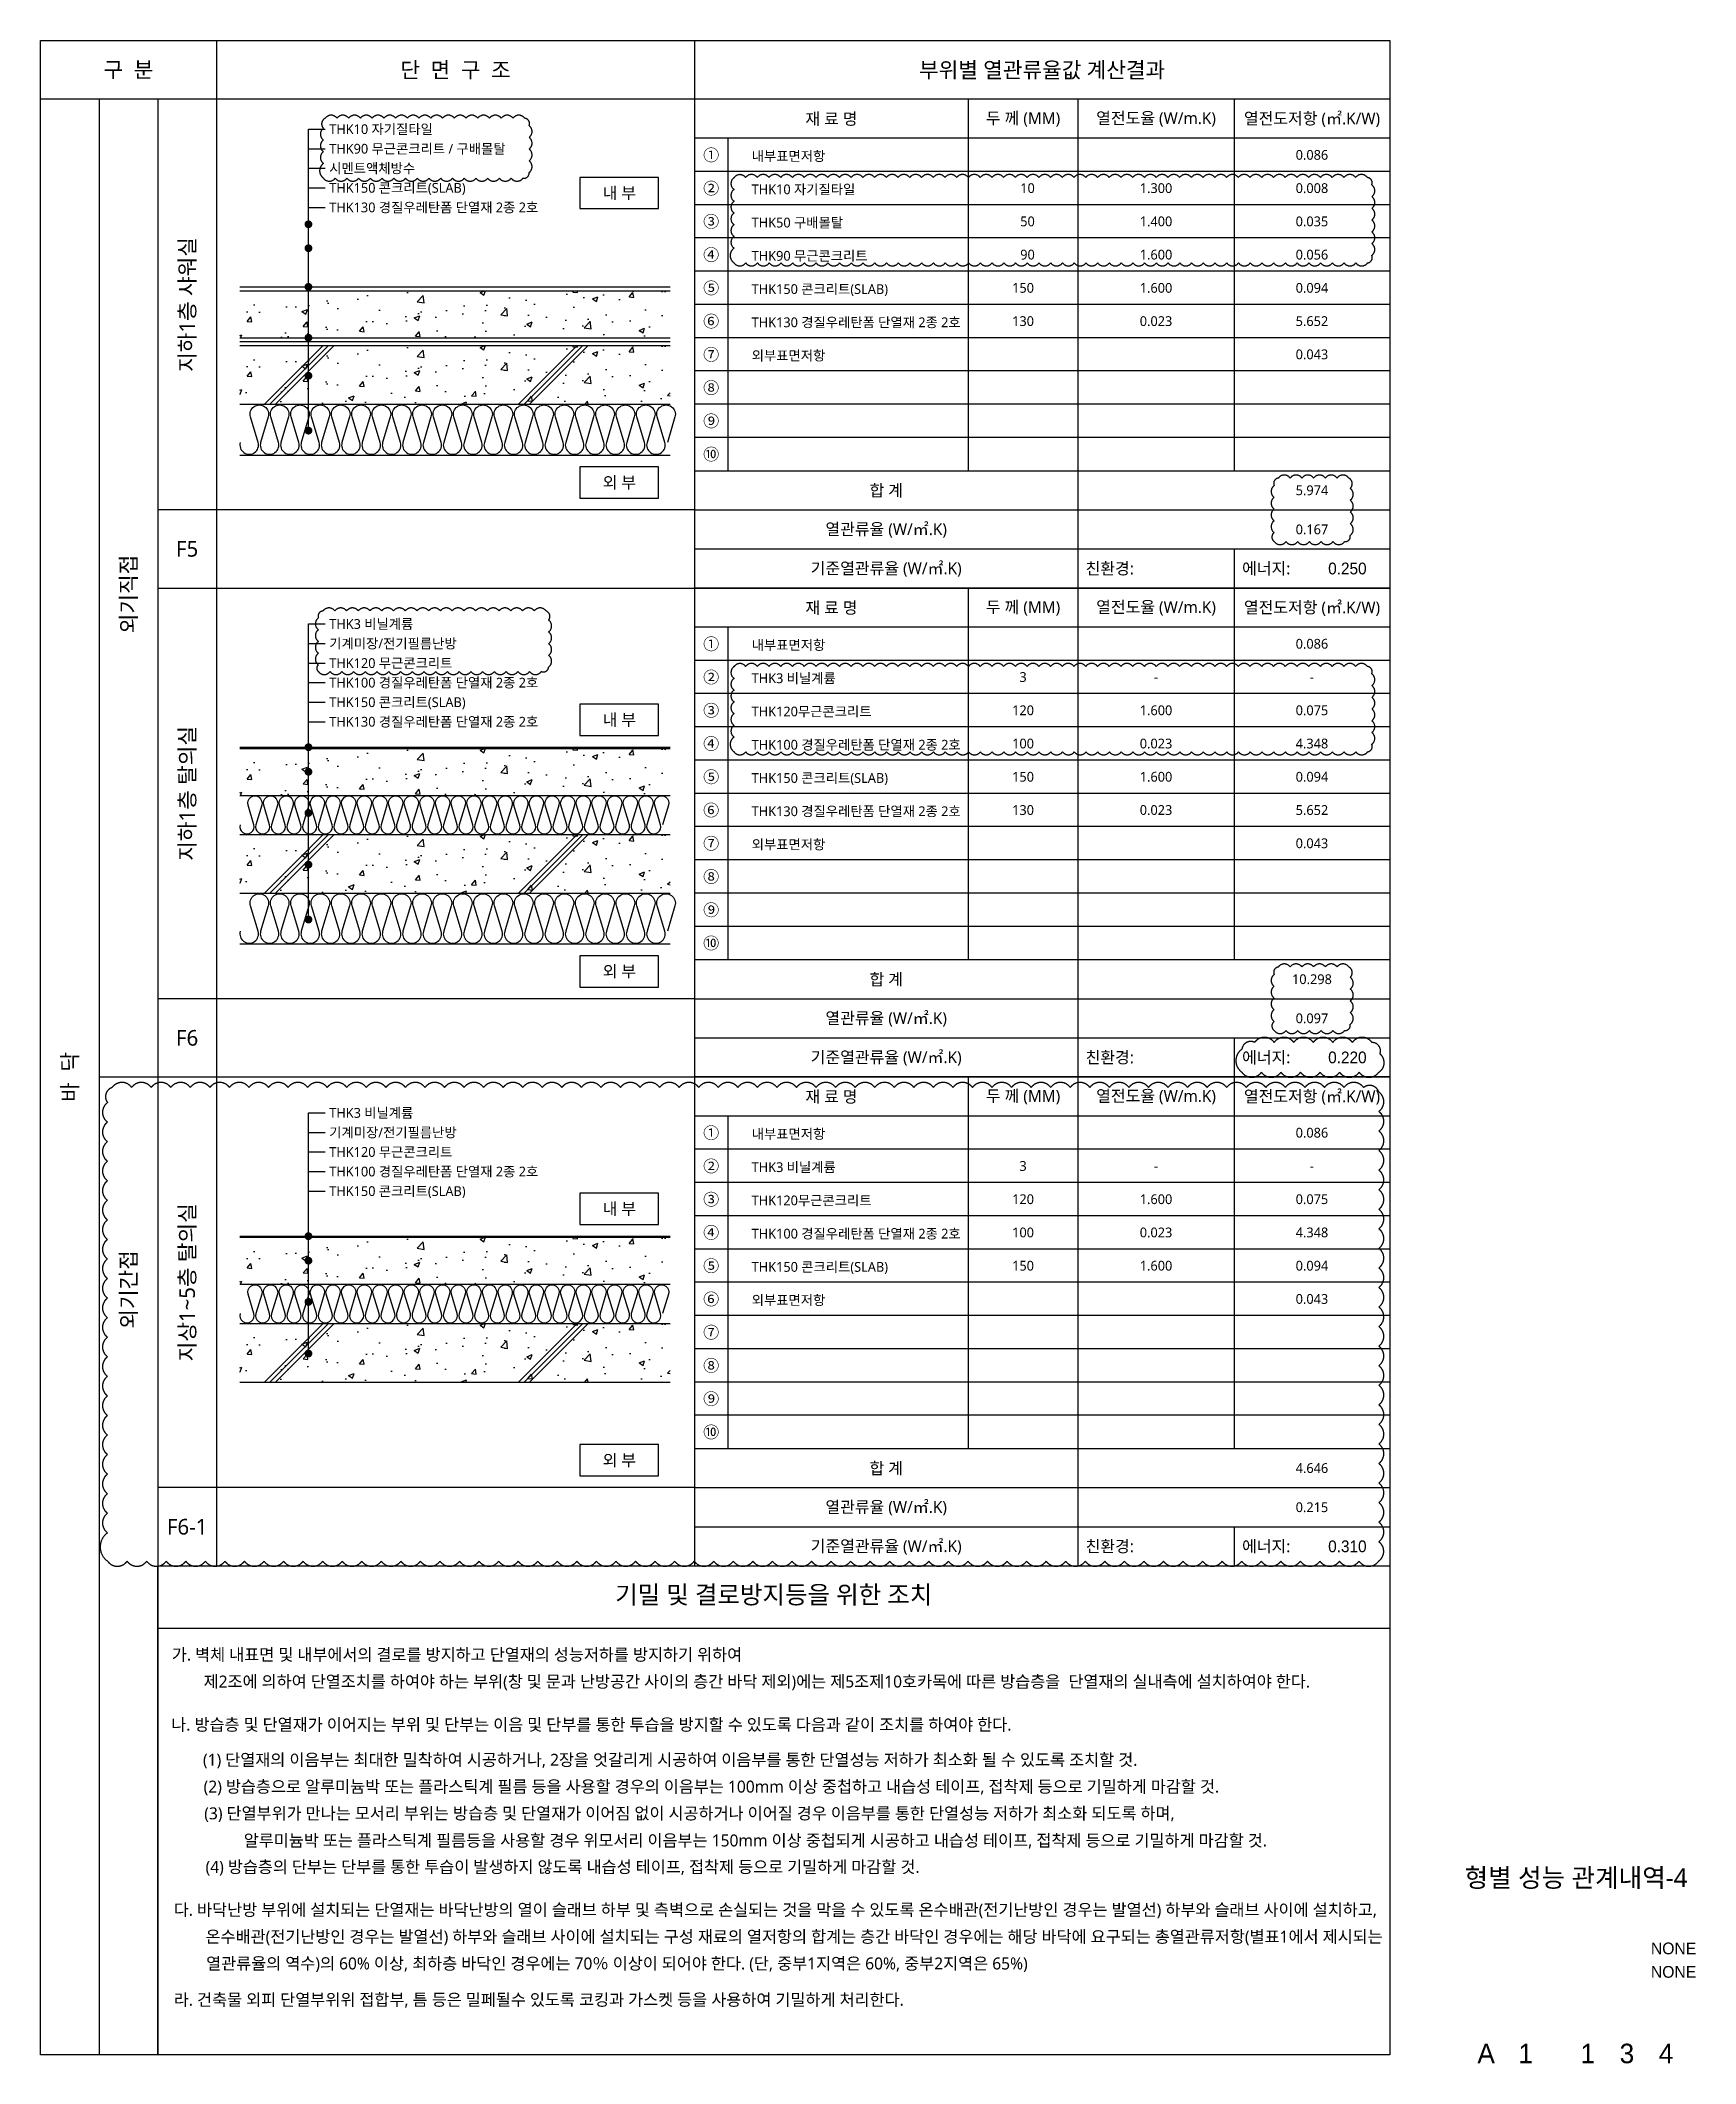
# Model space of a CAD drawing. Header units: millimetres. Extents: x 17329847 to 17386789, y -19727600 to -19720590.
# Drawn here: x 17357927 to 17362159, y -19726992 to -19721819 of the extents above; entities that cross this region are included whole.
import ezdxf
from ezdxf.enums import TextEntityAlignment as Align

# ---------------------------------------------------------------- set-up
doc = ezdxf.new("R2010")
doc.units = ezdxf.units.MM
doc.header["$LTSCALE"] = 100
doc.header["$MEASUREMENT"] = 0
doc.linetypes.add('ACAD_ISO03W100', pattern=[30, 12, -18])
doc.layers.get('0').update_dxf_attribs({"linetype": 'CONTINUOUS'})
doc.layers.add('___2001120_친환경(대일) 수정사항', color=7, linetype='CONTINUOUS', true_color=0xf26722, plot=False)
for name, color, linetype in [('AA-MKXM', 7, 'CONTINUOUS'), ('AA-XXXX-TEXT', 3, 'CONTINUOUS'), ("CON'C", 2, 'CONTINUOUS'), ('FIN', 6, 'CONTINUOUS'), ('HAT', 253, 'CONTINUOUS'), ('INS', 8, 'CONTINUOUS'), ('LEADER', 7, 'CONTINUOUS'), ('TEXT', 3, 'CONTINUOUS'), ('TEXT(실명)', 7, 'CONTINUOUS'), ('TEXT-TITLE', 6, 'CONTINUOUS'), ('TEXT-기입', 6, 'CONTINUOUS'), ('TEXT1-일반글씨', 3, 'CONTINUOUS'), ('TEXT2-제목', 7, 'CONTINUOUS'), ('도면폼', 7, 'CONTINUOUS')]:
    doc.layers.add(name, color=color, linetype=linetype)
doc.layers.add('VE변경사항적용-20220616', color=10, linetype='CONTINUOUS', plot=False)
doc.styles.add('@나눔바른고딕', font='NanumBarunGothic.ttf')
doc.styles.add('CGS', font='cgse', dxfattribs={"bigfont": 'cgs'})
doc.styles.add('굴림', font='')
doc.styles.add('나눔바른고딕', font='NanumBarunGothic.ttf')
doc.styles.get('굴림').set_extended_font_data('Gulim')

msp = doc.modelspace()

# ---------------------------------------------------------------- texts
at = {"layer": 'AA-XXXX-TEXT', "style": '@나눔바른고딕'}
for s, p in [('지하1층 샤워실', (17358302.4, -19722494.3)), ('외기직접', (17358152.4, -19723234.5)), ('지하1층 탈의실', (17358302.4, -19723744.3)), ('바  닥', (17358002.4, -19724469.3)), ('지상1~5층 탈의실', (17358302.4, -19724994.3)), ('외기간접', (17358152.4, -19725012.4))]:
    msp.add_text(s, height=40, rotation=90, dxfattribs=at).set_placement(p, align=Align.MIDDLE_CENTER)
at = {"layer": 'AA-XXXX-TEXT', "style": '나눔바른고딕'}
for s, p in [('F5', (17358302.4, -19723119.3)), ('F6', (17358302.4, -19724369.3)), ('F6-1', (17358302.4, -19725619.3))]:
    msp.add_text(s, height=40, dxfattribs=at).set_placement(p, align=Align.MIDDLE)
at = {"layer": 'TEXT', "style": '나눔바른고딕'}
for s, p in [('THK10 자기질타일', (17358665.8, -19722046.1)), ('THK90 무근콘크리트 / 구배몰탈', (17358665.8, -19722096.1)), ('시멘트액체방수', (17358665.8, -19722146.1)), ('내부표면저항', (17359746, -19722114.9)), ('THK150 콘크리트(SLAB)', (17358665.8, -19722196.1)), ('THK10 자기질타일', (17359746, -19722199.9)), ('THK130 경질우레탄폼 단열재 2종 2호', (17358665.8, -19722246.1)), ('THK50 구배몰탈', (17359746, -19722284.9)), ('THK90 무근콘크리트', (17359746, -19722369.9)), ('THK150 콘크리트(SLAB)', (17359746, -19722454.9)), ('THK130 경질우레탄폼 단열재 2종 2호', (17359746, -19722539.9)), ('외부표면저항', (17359746, -19722624.9)), ('THK3 비닐계륨', (17358665.8, -19723311.1)), ('기계미장/전기필름난방', (17358665.8, -19723361.1)), ('내부표면저항', (17359746, -19723364.9)), ('THK120 무근콘크리트', (17358665.8, -19723411.1)), ('THK3 비닐계륨', (17359746, -19723449.9)), ('THK100 경질우레탄폼 단열재 2종 2호', (17358665.8, -19723461.1)), ('THK150 콘크리트(SLAB)', (17358665.8, -19723511.1)), ('THK120무근콘크리트', (17359746, -19723534.9)), ('THK130 경질우레탄폼 단열재 2종 2호', (17358665.8, -19723561.1)), ('THK100 경질우레탄폼 단열재 2종 2호', (17359746, -19723619.9)), ('THK150 콘크리트(SLAB)', (17359746, -19723704.9)), ('THK130 경질우레탄폼 단열재 2종 2호', (17359746, -19723789.9)), ('외부표면저항', (17359746, -19723874.9)), ('THK3 비닐계륨', (17358665.8, -19724561.1)), ('기계미장/전기필름난방', (17358665.8, -19724611.1)), ('내부표면저항', (17359746, -19724614.9)), ('THK120 무근콘크리트', (17358665.8, -19724661.1)), ('THK100 경질우레탄폼 단열재 2종 2호', (17358665.8, -19724711.1)), ('THK3 비닐계륨', (17359746, -19724699.9)), ('THK150 콘크리트(SLAB)', (17358665.8, -19724761.1)), ('THK120무근콘크리트', (17359746, -19724784.9)), ('THK100 경질우레탄폼 단열재 2종 2호', (17359746, -19724869.9)), ('THK150 콘크리트(SLAB)', (17359746, -19724954.9)), ('외부표면저항', (17359746, -19725039.9))]:
    msp.add_text(s, height=25, dxfattribs=at).set_placement(p, align=Align.MIDDLE_LEFT)
for s, height, p in [('0.086', 25, (17361178.6, -19722111.8)), ('내 부', 30, (17359407.7, -19722209.3)), ('10', 25, (17360451.3, -19722196.8)), ('1.300', 25, (17360779.9, -19722196.8)), ('0.008', 25, (17361178.6, -19722196.8)), ('50', 25, (17360451.3, -19722281.8)), ('1.400', 25, (17360779.9, -19722281.8)), ('0.035', 25, (17361178.6, -19722281.8)), ('90', 25, (17360451.3, -19722366.8)), ('1.600', 25, (17360779.9, -19722366.8)), ('0.056', 25, (17361178.6, -19722366.8)), ('150', 25, (17360439.9, -19722451.8)), ('1.600', 25, (17360779.9, -19722451.8)), ('0.094', 25, (17361178.6, -19722451.8)), ('130', 25, (17360439.9, -19722536.8)), ('0.023', 25, (17360779.9, -19722536.8)), ('5.652', 25, (17361178.6, -19722536.8)), ('외 부', 30, (17359407.7, -19722949.3)), ('0.086', 25, (17361178.6, -19723361.8)), ('3', 25, (17360439.9, -19723446.8)), ('-', 25, (17360779.9, -19723446.8)), ('-', 25, (17361178.6, -19723446.8)), ('내 부', 30, (17359407.7, -19723556.3)), ('120', 25, (17360439.9, -19723531.8)), ('1.600', 25, (17360779.9, -19723531.8)), ('0.075', 25, (17361178.6, -19723531.8)), ('100', 25, (17360439.9, -19723616.8)), ('0.023', 25, (17360779.9, -19723616.8)), ('4.348', 25, (17361178.6, -19723616.8)), ('150', 25, (17360439.9, -19723701.8)), ('1.600', 25, (17360779.9, -19723701.8)), ('0.094', 25, (17361178.6, -19723701.8)), ('130', 25, (17360439.9, -19723786.8)), ('0.023', 25, (17360779.9, -19723786.8)), ('5.652', 25, (17361178.6, -19723786.8)), ('외 부', 30, (17359407.7, -19724199.3)), ('0.086', 25, (17361178.6, -19724611.8)), ('3', 25, (17360439.9, -19724696.8)), ('-', 25, (17360779.9, -19724696.8)), ('-', 25, (17361178.6, -19724696.8)), ('120', 25, (17360439.9, -19724781.8)), ('1.600', 25, (17360779.9, -19724781.8)), ('0.075', 25, (17361178.6, -19724781.8)), ('내 부', 30, (17359407.7, -19724806.3)), ('100', 25, (17360439.9, -19724866.8)), ('0.023', 25, (17360779.9, -19724866.8)), ('4.348', 25, (17361178.6, -19724866.8)), ('150', 25, (17360439.9, -19724951.8)), ('1.600', 25, (17360779.9, -19724951.8)), ('0.094', 25, (17361178.6, -19724951.8)), ('외 부', 30, (17359407.7, -19725449.3))]:
    msp.add_text(s, height=height, dxfattribs=at).set_placement(p, align=Align.MIDDLE_CENTER)
at = {"layer": 'TEXT', "color": 6, "style": '나눔바른고딕'}
for s, p in [('0.043', (17361178.6, -19722621.8)), ('5.974', (17361178.6, -19722969.3)), ('0.167', (17361178.6, -19723069.3)), ('0.043', (17361178.6, -19723871.8)), ('10.298', (17361178.6, -19724219.3)), ('0.097', (17361178.6, -19724319.3)), ('0.043', (17361178.6, -19725036.8)), ('4.646', (17361178.6, -19725469.3)), ('0.215', (17361178.6, -19725569.3))]:
    msp.add_text(s, height=25, dxfattribs=at).set_placement(p, align=Align.MIDDLE_CENTER)
at = {"layer": 'TEXT', "color": 2, "style": '굴림'}
for s, p in [('0.250', (17361318.3, -19723169.3)), ('0.220', (17361318.3, -19724419.3)), ('0.310', (17361318.3, -19725669.3))]:
    msp.add_text(s, height=30, dxfattribs=at).set_placement(p, align=Align.MIDDLE_RIGHT)
at = {"layer": 'TEXT', "ltscale": 1000, "style": '나눔바른고딕'}
msp.add_text('기밀 및 결로방지등을 위한 조치', height=45.9, dxfattribs=at).set_placement((17359802.4, -19725816), align=Align.CENTER)
for s, p in [('가. 벽체 내표면 및 내부에서의 결로를 방지하고 단열재의 성능저하를 방지하기 위하여', (17358263.4, -19725961.5)), ('제2조에 의하여 단열조치를 하여야 하는 부위(창 및 문과 난방공간 사이의 층간 바닥 제외)에는 제5조제10호카목에 따른 방습층을  단열재의 실내측에 설치하여야 한다.', (17358344.6, -19726030.3)), ('나. 방습층 및 단열재가 이어지는 부위 및 단부는 이음 및 단부를 통한 투습을 방지할 수 있도록 다음과 같이 조치를 하여야 한다.', (17358261.8, -19726140.5)), ('(1) 단열재의 이음부는 최대한 밀착하여 시공하거나, 2장을 엇갈리게 시공하여 이음부를 통한 단열성능 저하가 최소화 될 수 있도록 조치할 것.', (17358342.9, -19726230.4)), ('(2) 방습층으로 알루미늄박 또는 플라스틱계 필름 등을 사용할 경우의 이음부는 100mm 이상 중첩하고 내습성 테이프, 접착제 등으로 기밀하게 마감할 것.', (17358344.6, -19726298.9)), ('(3) 단열부위가 만나는 모서리 부위는 방습층 및 단열재가 이어짐 없이 시공하거나 이어질 경우 이음부를 통한 단열성능 저하가 최소화 되도록 하며,', (17358346.2, -19726367.3)), ('알루미늄박 또는 플라스틱계 필름등을 사용할 경우 위모서리 이음부는 150mm 이상 중첩되게 시공하고 내습성 테이프, 접착제 등으로 기밀하게 마감할 것.', (17358447.2, -19726436.6)), ('(4) 방습층의 단부는 단부를 통한 투습이 발생하지 않도록 내습성 테이프, 접착제 등으로 기밀하게 마감할 것.', (17358349.5, -19726504.2)), ('다. 바닥난방 부위에 설치되는 단열재는 바닥난방의 열이 슬래브 하부 및 측벽으로 손실되는 것을 막을 수 있도록 온수배관(전기난방인 경우는 발열선) 하부와 슬래브 사이에 설치하고,', (17358268.3, -19726613.8)), ('온수배관(전기난방인 경우는 발열선) 하부와 슬래브 사이에 설치되는 구성 재료의 열저항의 합계는 층간 바닥인 경우에는 해당 바닥에 요구되는 총열관류저항(별표1에서 제시되는', (17358349.5, -19726682.6)), ('열관류율의 역수)의 60%%% 이상, 최하층 바닥인 경우에는 70％ 이상이 되어야 한다. (단, 중부1지역은 60%%%, 중부2지역은 65%%%)', (17358351.1, -19726751.1)), ('라. 건축물 외피 단열부위위 접합부, 틈 등은 밀페될수 있도록 코킹과 가스켓 등을 사용하여 기밀하게 처리한다.', (17358268.3, -19726843.7))]:
    msp.add_text(s, height=30.6, dxfattribs=at).set_placement(p)
at = {"layer": 'TEXT-TITLE', "style": '나눔바른고딕'}
msp.add_text('형별 성능 관계내역-4', height=48, dxfattribs=at).set_placement((17361854, -19726540.5), align=Align.CENTER)
at = {"layer": 'TEXT-기입', "style": 'CGS'}
for p in [(17362045.3, -19726721.3), (17362045.3, -19726781.3)]:
    msp.add_text('NONE', height=30, dxfattribs=at).set_placement(p, align=Align.BOTTOM_LEFT)
for s, p in [('A', (17361624, -19726965.9)), ('1', (17361725.3, -19726965.9)), ('1', (17361884, -19726965.9)), ('3', (17361984, -19726965.9)), ('4', (17362084, -19726965.9))]:
    msp.add_text(s, height=50, dxfattribs=at).set_placement(p, align=Align.MIDDLE_CENTER)
at = {"layer": 'TEXT2-제목', "style": '나눔바른고딕'}
for s, p in [('구  분', (17358152.4, -19721894.3)), ('단  면  구  조', (17358988.6, -19721894.3)), ('부위별 열관류율값 계산결과', (17360488.6, -19721894.3))]:
    msp.add_text(s, height=40, dxfattribs=at).set_placement(p, align=Align.MIDDLE)

# ---------------------------------------------------------------- blocks, each defined once
blk = doc.blocks.new('BOX1')
at = {"layer": '도면폼', "ltscale": 1000}
blk.add_line((1777.5, 1250), (0, 1250), dxfattribs=at)
at = {"layer": '도면폼', "color": 4, "ltscale": 1000}
for p, q in [((700, 1250), (700, 300)), ((980, 1250), (980, 0)), ((1380, 1250), (1380, 300)), ((1777.5, 1150), (0, 1150)), ((85, 1150), (85, 300)), ((0, 300), (1777.5, 300)), ((0, 200), (1777.5, 200)), ((0, 100), (1777.5, 100)), ((1380, 100), (1380, 0))]:
    blk.add_line(p, q, dxfattribs=at)
at = {"layer": '도면폼', "color": 8}
for p, q in [((1777.5, 1065), (0, 1065)), ((1777.5, 980), (0, 980)), ((1777.5, 895), (0, 895)), ((1777.5, 810), (0, 810)), ((1777.5, 725), (0, 725)), ((1777.5, 640), (0, 640)), ((1777.5, 555), (0, 555)), ((1777.5, 470), (0, 470)), ((1777.5, 385), (0, 385))]:
    blk.add_line(p, q, dxfattribs=at)
at = {"layer": 'TEXT1-일반글씨', "style": '나눔바른고딕'}
for s, p in [('재 료 명', (350, 1200)), ('두 께 (MM)', (840, 1200)), ('열전도율 (W/m.K)', (1180, 1200)), ('열전도저항 (㎡.K/W)', (1578.8, 1200)), ('①', (42.5, 1107.5)), ('②', (42.5, 1022.5)), ('③', (42.5, 937.5)), ('④', (42.5, 852.5)), ('⑤', (42.5, 767.5)), ('⑥', (42.5, 682.5)), ('⑦', (42.5, 597.5)), ('⑧', (42.5, 512.5)), ('⑨', (42.5, 427.5)), ('⑩', (42.5, 342.5)), ('합 계', (490, 250)), ('열관류율 (W/㎡.K)', (490, 150)), ('기준열관류율 (W/㎡.K)', (490, 50))]:
    blk.add_text(s, height=30, dxfattribs=at).set_placement(p, align=Align.MIDDLE)
for s, p in [('친환경:', (1000, 50)), ('에너지:', (1400, 50))]:
    blk.add_text(s, height=30, dxfattribs=at).set_placement(p, align=Align.MIDDLE_LEFT)

# ---------------------------------------------------------------- hatches: boundary and pattern name
at = {"layer": 'HAT', "linetype": 'Continuous'}
h = msp.add_hatch(dxfattribs=at)
h.set_pattern_fill('AR-CONC', color=256, scale=20, style=0)
h.set_pattern_definition([(50, (17399514.85, -19779857.79), (143.45204, -12.55043), [15, -165]), (355, (17399514.85, -19779857.8), (-27.75027, 150.43843), [12, -132]), (100.4514, (17399526.81, -19779858.84), (115.70188, 137.8879), [12.74804, -140.22842]), (46.1842, (17399514.85, -19779817.8), (213.4482, -33.1038), [22.5, -247.5]), (96.6356, (17399532.64, -19779820.55), (186.93254, 194.8236), [19.12206, -210.3426]), (351.1842, (17399514.85, -19779817.8), (186.9324, 194.8237), [18, -198]), (21, (17399534.85, -19779827.79), (119.38141, -80.52378), [15, -165]), (326, (17399534.85, -19779827.8), (48.66307, 145.03), [12, -132]), (71.4514, (17399544.8, -19779834.5), (168.04453, 64.5061), [12.74804, -140.22842]), (37.5, (17399514.853, -19779857.793), (2.43197, 66.57877), [0, -130.4, 0, -134, 0, -132.5]), (7.5, (17399514.85, -19779857.79), (52.61391, 78.88234), [0, -76.4, 0, -127.4, 0, -50.5]), (327.5, (17399470.253, -19779857.793), (106.764487, -4.510974), [0, -50, 0, -156, 0, -207]), (317.5, (17399450.25, -19779857.79), (116.63723, 20.021), [0, -65, 0, -103.6, 0, -147])])
h.paths.add_polyline_path([(17358437.4, -19722579.3), (17359537.4, -19722579.3), (17359537.4, -19722459.3), (17358437.4, -19722459.3)])
h = msp.add_hatch(dxfattribs=at)
h.set_pattern_fill('AR-CONC', color=256, scale=20, style=0)
h.set_pattern_definition([(50, (17399514.85, -19779997.79), (143.45204, -12.55043), [15, -165]), (355, (17399514.85, -19779997.8), (-27.75027, 150.43843), [12, -132]), (100.4514, (17399526.81, -19779998.84), (115.70188, 137.8879), [12.74804, -140.22842]), (46.1842, (17399514.85, -19779957.8), (213.4482, -33.1038), [22.5, -247.5]), (96.6356, (17399532.64, -19779960.55), (186.93254, 194.8236), [19.12206, -210.3426]), (351.1842, (17399514.85, -19779957.8), (186.9324, 194.8237), [18, -198]), (21, (17399534.85, -19779967.79), (119.38141, -80.52378), [15, -165]), (326, (17399534.85, -19779967.8), (48.66307, 145.03), [12, -132]), (71.4514, (17399544.8, -19779974.5), (168.04453, 64.5061), [12.74804, -140.22842]), (37.5, (17399514.853, -19779997.793), (2.43197, 66.57877), [0, -130.4, 0, -134, 0, -132.5]), (7.5, (17399514.85, -19779997.79), (52.61391, 78.88234), [0, -76.4, 0, -127.4, 0, -50.5]), (327.5, (17399470.253, -19779997.793), (106.764487, -4.510974), [0, -50, 0, -156, 0, -207]), (317.5, (17399450.25, -19779997.79), (116.63723, 20.021), [0, -65, 0, -103.6, 0, -147])])
h.paths.add_polyline_path([(17359537.4, -19722599.3), (17359537.4, -19722749.3), (17358437.4, -19722749.3), (17358437.4, -19722599.3)])
h = msp.add_hatch(dxfattribs=at)
h.set_pattern_fill('AR-CONC', color=256, scale=20, style=0)
h.set_pattern_definition([(50, (17399514.85, -19781027.79), (143.45204, -12.55043), [15, -165]), (355, (17399514.85, -19781027.8), (-27.75027, 150.43843), [12, -132]), (100.4514, (17399526.81, -19781028.84), (115.70188, 137.8879), [12.74804, -140.22842]), (46.1842, (17399514.85, -19780987.8), (213.4482, -33.1038), [22.5, -247.5]), (96.6356, (17399532.64, -19780990.55), (186.93254, 194.8236), [19.12206, -210.3426]), (351.1842, (17399514.85, -19780987.8), (186.9324, 194.8237), [18, -198]), (21, (17399534.85, -19780997.79), (119.38141, -80.52378), [15, -165]), (326, (17399534.85, -19780997.8), (48.66307, 145.03), [12, -132]), (71.4514, (17399544.8, -19781004.5), (168.04453, 64.5061), [12.74804, -140.22842]), (37.5, (17399514.853, -19781027.793), (2.43197, 66.57877), [0, -130.4, 0, -134, 0, -132.5]), (7.5, (17399514.85, -19781027.79), (52.61391, 78.88234), [0, -76.4, 0, -127.4, 0, -50.5]), (327.5, (17399470.253, -19781027.793), (106.764487, -4.510974), [0, -50, 0, -156, 0, -207]), (317.5, (17399450.25, -19781027.79), (116.63723, 20.021), [0, -65, 0, -103.6, 0, -147])])
h.paths.add_polyline_path([(17358437.4, -19723749.3), (17359537.4, -19723749.3), (17359537.4, -19723629.3), (17358437.4, -19723629.3)])
h = msp.add_hatch(dxfattribs=at)
h.set_pattern_fill('AR-CONC', color=256, scale=20, style=0)
h.set_pattern_definition([(50, (17399514.85, -19781247.79), (143.45204, -12.55043), [15, -165]), (355, (17399514.85, -19781247.8), (-27.75027, 150.43843), [12, -132]), (100.4514, (17399526.81, -19781248.84), (115.70188, 137.8879), [12.74804, -140.22842]), (46.1842, (17399514.85, -19781207.8), (213.4482, -33.1038), [22.5, -247.5]), (96.6356, (17399532.64, -19781210.55), (186.93254, 194.8236), [19.12206, -210.3426]), (351.1842, (17399514.85, -19781207.8), (186.9324, 194.8237), [18, -198]), (21, (17399534.85, -19781217.79), (119.38141, -80.52378), [15, -165]), (326, (17399534.85, -19781217.8), (48.66307, 145.03), [12, -132]), (71.4514, (17399544.8, -19781224.5), (168.04453, 64.5061), [12.74804, -140.22842]), (37.5, (17399514.853, -19781247.793), (2.43197, 66.57877), [0, -130.4, 0, -134, 0, -132.5]), (7.5, (17399514.85, -19781247.79), (52.61391, 78.88234), [0, -76.4, 0, -127.4, 0, -50.5]), (327.5, (17399470.253, -19781247.793), (106.764487, -4.510974), [0, -50, 0, -156, 0, -207]), (317.5, (17399450.25, -19781247.79), (116.63723, 20.021), [0, -65, 0, -103.6, 0, -147])])
h.paths.add_polyline_path([(17359537.4, -19723849.3), (17359537.4, -19723999.3), (17358437.4, -19723999.3), (17358437.4, -19723849.3)])
h = msp.add_hatch(dxfattribs=at)
h.set_pattern_fill('AR-CONC', color=256, scale=20, style=0)
h.set_pattern_definition([(50, (17399514.85, -19782277.79), (143.45204, -12.55043), [15, -165]), (355, (17399514.85, -19782277.8), (-27.75027, 150.43843), [12, -132]), (100.4514, (17399526.81, -19782278.84), (115.70188, 137.8879), [12.74804, -140.22842]), (46.1842, (17399514.85, -19782237.8), (213.4482, -33.1038), [22.5, -247.5]), (96.6356, (17399532.64, -19782240.55), (186.93254, 194.8236), [19.12206, -210.3426]), (351.1842, (17399514.85, -19782237.8), (186.9324, 194.8237), [18, -198]), (21, (17399534.85, -19782247.79), (119.38141, -80.52378), [15, -165]), (326, (17399534.85, -19782247.8), (48.66307, 145.03), [12, -132]), (71.4514, (17399544.8, -19782254.5), (168.04453, 64.5061), [12.74804, -140.22842]), (37.5, (17399514.853, -19782277.793), (2.43197, 66.57877), [0, -130.4, 0, -134, 0, -132.5]), (7.5, (17399514.85, -19782277.79), (52.61391, 78.88234), [0, -76.4, 0, -127.4, 0, -50.5]), (327.5, (17399470.253, -19782277.793), (106.764487, -4.510974), [0, -50, 0, -156, 0, -207]), (317.5, (17399450.25, -19782277.79), (116.63723, 20.021), [0, -65, 0, -103.6, 0, -147])])
h.paths.add_polyline_path([(17358437.4, -19724999.3), (17359537.4, -19724999.3), (17359537.4, -19724879.3), (17358437.4, -19724879.3)])
h = msp.add_hatch(dxfattribs=at)
h.set_pattern_fill('AR-CONC', color=256, scale=20, style=0)
h.set_pattern_definition([(50, (17399514.85, -19782497.79), (143.45204, -12.55043), [15, -165]), (355, (17399514.85, -19782497.8), (-27.75027, 150.43843), [12, -132]), (100.4514, (17399526.81, -19782498.84), (115.70188, 137.8879), [12.74804, -140.22842]), (46.1842, (17399514.85, -19782457.8), (213.4482, -33.1038), [22.5, -247.5]), (96.6356, (17399532.64, -19782460.55), (186.93254, 194.8236), [19.12206, -210.3426]), (351.1842, (17399514.85, -19782457.8), (186.9324, 194.8237), [18, -198]), (21, (17399534.85, -19782467.79), (119.38141, -80.52378), [15, -165]), (326, (17399534.85, -19782467.8), (48.66307, 145.03), [12, -132]), (71.4514, (17399544.8, -19782474.5), (168.04453, 64.5061), [12.74804, -140.22842]), (37.5, (17399514.853, -19782497.793), (2.43197, 66.57877), [0, -130.4, 0, -134, 0, -132.5]), (7.5, (17399514.85, -19782497.79), (52.61391, 78.88234), [0, -76.4, 0, -127.4, 0, -50.5]), (327.5, (17399470.253, -19782497.793), (106.764487, -4.510974), [0, -50, 0, -156, 0, -207]), (317.5, (17399450.25, -19782497.79), (116.63723, 20.021), [0, -65, 0, -103.6, 0, -147])])
h.paths.add_polyline_path([(17359537.4, -19725099.3), (17359537.4, -19725249.3), (17358437.4, -19725249.3), (17358437.4, -19725099.3)])

# ---------------------------------------------------------------- linework, layer by layer
at = {"color": 7}
msp.add_lwpolyline([(17358227.4, -19725719.3), (17361377.4, -19725719.3), (17361377.4, -19726969.3), (17358227.4, -19726969.3)], close=True, dxfattribs=at)
msp.add_lwpolyline([(17361377.4, -19725879.3), (17358227.4, -19725879.3)], dxfattribs=at)
at = {"layer": '___2001120_친환경(대일) 수정사항', "ltscale": 1000}
msp.add_lwpolyline([(17358227.4, -19725719.3), (17361377.4, -19725719.3), (17361377.4, -19726969.3), (17358227.4, -19726969.3)], close=True, dxfattribs=at)
at = {"layer": 'AA-MKXM', "color": 7}
for points in [[(17359306.5, -19722249.3), (17359507.4, -19722249.3), (17359507.4, -19722169.3), (17359306.5, -19722169.3)], [(17359306.5, -19722989.3), (17359507.4, -19722989.3), (17359507.4, -19722909.3), (17359306.5, -19722909.3)], [(17359306.5, -19723596.3), (17359507.4, -19723596.3), (17359507.4, -19723516.3), (17359306.5, -19723516.3)], [(17359306.5, -19724239.3), (17359507.4, -19724239.3), (17359507.4, -19724159.3), (17359306.5, -19724159.3)], [(17359306.5, -19724846.3), (17359507.4, -19724846.3), (17359507.4, -19724766.3), (17359306.5, -19724766.3)], [(17359306.5, -19725489.3), (17359507.4, -19725489.3), (17359507.4, -19725409.3), (17359306.5, -19725409.3)]]:
    msp.add_lwpolyline(points, close=True, dxfattribs=at)
at = {"layer": "CON'C"}
for points in [[(17358437.4, -19722599.3), (17359537.4, -19722599.3)], [(17358437.4, -19722749.3), (17359537.4, -19722749.3)], [(17358437.4, -19723849.3), (17359537.4, -19723849.3)], [(17358437.4, -19723999.3), (17359537.4, -19723999.3)], [(17358437.4, -19725099.3), (17359537.4, -19725099.3)], [(17358437.4, -19725249.3), (17359537.4, -19725249.3)]]:
    msp.add_lwpolyline(points, dxfattribs=at)
at = {"layer": 'FIN'}
for points in [[(17358437.4, -19722449.3), (17359537.4, -19722449.3)], [(17358437.4, -19722459.3), (17359537.4, -19722459.3)], [(17358437.4, -19722579.3), (17359537.4, -19722579.3)], [(17358437.4, -19722589.3), (17359537.4, -19722589.3)], [(17358437.4, -19723626.3), (17359537.4, -19723626.3)], [(17358437.4, -19723629.3), (17359537.4, -19723629.3)], [(17358437.4, -19723749.3), (17359537.4, -19723749.3)], [(17358437.4, -19724876.3), (17359537.4, -19724876.3)], [(17358437.4, -19724879.3), (17359537.4, -19724879.3)], [(17358437.4, -19724999.3), (17359537.4, -19724999.3)]]:
    msp.add_lwpolyline(points, dxfattribs=at)
at = {"layer": 'HAT', "linetype": 'Continuous'}
for p, q in [((17358500, -19722749.3), (17358650, -19722599.3)), ((17358514.2, -19722749.3), (17358664.2, -19722599.3)), ((17358528.3, -19722749.3), (17358678.3, -19722599.3)), ((17359149.9, -19722749.3), (17359299.9, -19722599.3)), ((17359164.1, -19722749.3), (17359314.1, -19722599.3)), ((17359178.2, -19722749.3), (17359328.2, -19722599.3)), ((17358500, -19723999.3), (17358650, -19723849.3)), ((17358514.2, -19723999.3), (17358664.2, -19723849.3)), ((17358528.3, -19723999.3), (17358678.3, -19723849.3)), ((17359149.9, -19723999.3), (17359299.9, -19723849.3)), ((17359164.1, -19723999.3), (17359314.1, -19723849.3)), ((17359178.2, -19723999.3), (17359328.2, -19723849.3)), ((17358500, -19725249.3), (17358650, -19725099.3)), ((17358514.2, -19725249.3), (17358664.2, -19725099.3)), ((17358528.3, -19725249.3), (17358678.3, -19725099.3)), ((17359149.9, -19725249.3), (17359299.9, -19725099.3)), ((17359164.1, -19725249.3), (17359314.1, -19725099.3)), ((17359178.2, -19725249.3), (17359328.2, -19725099.3))]:
    msp.add_line(p, q, dxfattribs=at)
at = {"layer": 'INS'}
for points in [[(17358438.4, -19722846.8, 1.344031), (17358483.9, -19722846.8), (17358464.4, -19722781.8, -1.344031), (17358509.9, -19722781.8), (17358490.4, -19722846.8)], [(17358490.4, -19722846.8, 1.344031), (17358535.9, -19722846.8), (17358516.4, -19722781.8, -1.344031), (17358561.9, -19722781.8), (17358542.4, -19722846.8)], [(17358542.4, -19722846.8, 1.344031), (17358587.9, -19722846.8), (17358568.4, -19722781.8, -1.344031), (17358613.9, -19722781.8), (17358594.4, -19722846.8)], [(17358594.4, -19722846.8, 1.344031), (17358639.9, -19722846.8), (17358620.4, -19722781.8, -1.344031), (17358665.9, -19722781.8), (17358646.4, -19722846.8)], [(17358646.4, -19722846.8, 1.344031), (17358691.9, -19722846.8), (17358672.4, -19722781.8, -1.344031), (17358717.9, -19722781.8), (17358698.4, -19722846.8)], [(17358698.4, -19722846.8, 1.344031), (17358743.9, -19722846.8), (17358724.4, -19722781.8, -1.344031), (17358769.9, -19722781.8), (17358750.4, -19722846.8)], [(17358750.4, -19722846.8, 1.344031), (17358795.9, -19722846.8), (17358776.4, -19722781.8, -1.344031), (17358821.9, -19722781.8), (17358802.4, -19722846.8)], [(17358802.4, -19722846.8, 1.344031), (17358847.9, -19722846.8), (17358828.4, -19722781.8, -1.344031), (17358873.9, -19722781.8), (17358854.4, -19722846.8)], [(17358854.4, -19722846.8, 1.344031), (17358899.9, -19722846.8), (17358880.4, -19722781.8, -1.344031), (17358925.9, -19722781.8), (17358906.4, -19722846.8)], [(17358906.4, -19722846.8, 1.344031), (17358951.9, -19722846.8), (17358932.4, -19722781.8, -1.344031), (17358977.9, -19722781.8), (17358958.4, -19722846.8)], [(17358958.4, -19722846.8, 1.344031), (17359003.9, -19722846.8), (17358984.4, -19722781.8, -1.344031), (17359029.9, -19722781.8), (17359010.4, -19722846.8)], [(17359010.4, -19722846.8, 1.344031), (17359055.9, -19722846.8), (17359036.4, -19722781.8, -1.344031), (17359081.9, -19722781.8), (17359062.4, -19722846.8)], [(17359062.4, -19722846.8, 1.344031), (17359107.9, -19722846.8), (17359088.4, -19722781.8, -1.344031), (17359133.9, -19722781.8), (17359114.4, -19722846.8)], [(17359114.4, -19722846.8, 1.344031), (17359159.9, -19722846.8), (17359140.4, -19722781.8, -1.344031), (17359185.9, -19722781.8), (17359166.4, -19722846.8)], [(17359166.4, -19722846.8, 1.344031), (17359211.9, -19722846.8), (17359192.4, -19722781.8, -1.344031), (17359237.9, -19722781.8), (17359218.4, -19722846.8)], [(17359218.4, -19722846.8, 1.344031), (17359263.9, -19722846.8), (17359244.4, -19722781.8, -1.344031), (17359289.9, -19722781.8), (17359270.4, -19722846.8)], [(17359270.4, -19722846.8, 1.344031), (17359315.9, -19722846.8), (17359296.4, -19722781.8, -1.344031), (17359341.9, -19722781.8), (17359322.4, -19722846.8)], [(17359322.4, -19722846.8, 1.344031), (17359367.9, -19722846.8), (17359348.4, -19722781.8, -1.344031), (17359393.9, -19722781.8), (17359374.4, -19722846.8)], [(17359374.4, -19722846.8, 1.344031), (17359419.9, -19722846.8), (17359400.4, -19722781.8, -1.344031), (17359445.9, -19722781.8), (17359426.4, -19722846.8)], [(17359426.4, -19722846.8, 1.344031), (17359471.9, -19722846.8), (17359452.4, -19722781.8, -1.344031), (17359497.9, -19722781.8), (17359478.4, -19722846.8)], [(17359478.4, -19722846.8, 1.344031), (17359523.9, -19722846.8), (17359504.4, -19722781.8, -1.344031), (17359549.9, -19722781.8), (17359530.4, -19722846.8)], [(17358438.2, -19723824.3, 1.344031), (17358473.2, -19723824.3), (17358458.2, -19723774.3, -1.344031), (17358493.2, -19723774.3), (17358478.2, -19723824.3)], [(17358478.2, -19723824.3, 1.344031), (17358513.2, -19723824.3), (17358498.2, -19723774.3, -1.344031), (17358533.2, -19723774.3), (17358518.2, -19723824.3)], [(17358518.2, -19723824.3, 1.344031), (17358553.2, -19723824.3), (17358538.2, -19723774.3, -1.344031), (17358573.2, -19723774.3), (17358558.2, -19723824.3)], [(17358558.2, -19723824.3, 1.344031), (17358593.2, -19723824.3), (17358578.2, -19723774.3, -1.344031), (17358613.2, -19723774.3), (17358598.2, -19723824.3)], [(17358598.2, -19723824.3, 1.344031), (17358633.2, -19723824.3), (17358618.2, -19723774.3, -1.344031), (17358653.2, -19723774.3), (17358638.2, -19723824.3)], [(17358638.2, -19723824.3, 1.344031), (17358673.2, -19723824.3), (17358658.2, -19723774.3, -1.344031), (17358693.2, -19723774.3), (17358678.2, -19723824.3)], [(17358678.2, -19723824.3, 1.344031), (17358713.2, -19723824.3), (17358698.2, -19723774.3, -1.344031), (17358733.2, -19723774.3), (17358718.2, -19723824.3)], [(17358718.2, -19723824.3, 1.344031), (17358753.2, -19723824.3), (17358738.2, -19723774.3, -1.344031), (17358773.2, -19723774.3), (17358758.2, -19723824.3)], [(17358758.2, -19723824.3, 1.344031), (17358793.2, -19723824.3), (17358778.2, -19723774.3, -1.344031), (17358813.2, -19723774.3), (17358798.2, -19723824.3)], [(17358798.2, -19723824.3, 1.344031), (17358833.2, -19723824.3), (17358818.2, -19723774.3, -1.344031), (17358853.2, -19723774.3), (17358838.2, -19723824.3)], [(17358838.2, -19723824.3, 1.344031), (17358873.2, -19723824.3), (17358858.2, -19723774.3, -1.344031), (17358893.2, -19723774.3), (17358878.2, -19723824.3)], [(17358878.2, -19723824.3, 1.344031), (17358913.2, -19723824.3), (17358898.2, -19723774.3, -1.344031), (17358933.2, -19723774.3), (17358918.2, -19723824.3)], [(17358918.2, -19723824.3, 1.344031), (17358953.2, -19723824.3), (17358938.2, -19723774.3, -1.344031), (17358973.2, -19723774.3), (17358958.2, -19723824.3)], [(17358958.2, -19723824.3, 1.344031), (17358993.2, -19723824.3), (17358978.2, -19723774.3, -1.344031), (17359013.2, -19723774.3), (17358998.2, -19723824.3)], [(17358998.2, -19723824.3, 1.344031), (17359033.2, -19723824.3), (17359018.2, -19723774.3, -1.344031), (17359053.2, -19723774.3), (17359038.2, -19723824.3)], [(17359038.2, -19723824.3, 1.344031), (17359073.2, -19723824.3), (17359058.2, -19723774.3, -1.344031), (17359093.2, -19723774.3), (17359078.2, -19723824.3)], [(17359078.2, -19723824.3, 1.344031), (17359113.2, -19723824.3), (17359098.2, -19723774.3, -1.344031), (17359133.2, -19723774.3), (17359118.2, -19723824.3)], [(17359118.2, -19723824.3, 1.344031), (17359153.2, -19723824.3), (17359138.2, -19723774.3, -1.344031), (17359173.2, -19723774.3), (17359158.2, -19723824.3)], [(17359158.2, -19723824.3, 1.344031), (17359193.2, -19723824.3), (17359178.2, -19723774.3, -1.344031), (17359213.2, -19723774.3), (17359198.2, -19723824.3)], [(17359198.2, -19723824.3, 1.344031), (17359233.2, -19723824.3), (17359218.2, -19723774.3, -1.344031), (17359253.2, -19723774.3), (17359238.2, -19723824.3)], [(17359238.2, -19723824.3, 1.344031), (17359273.2, -19723824.3), (17359258.2, -19723774.3, -1.344031), (17359293.2, -19723774.3), (17359278.2, -19723824.3)], [(17359278.2, -19723824.3, 1.344031), (17359313.2, -19723824.3), (17359298.2, -19723774.3, -1.344031), (17359333.2, -19723774.3), (17359318.2, -19723824.3)], [(17359318.2, -19723824.3, 1.344031), (17359353.2, -19723824.3), (17359338.2, -19723774.3, -1.344031), (17359373.2, -19723774.3), (17359358.2, -19723824.3)], [(17359358.2, -19723824.3, 1.344031), (17359393.2, -19723824.3), (17359378.2, -19723774.3, -1.344031), (17359413.2, -19723774.3), (17359398.2, -19723824.3)], [(17359398.2, -19723824.3, 1.344031), (17359433.2, -19723824.3), (17359418.2, -19723774.3, -1.344031), (17359453.2, -19723774.3), (17359438.2, -19723824.3)], [(17359438.2, -19723824.3, 1.344031), (17359473.2, -19723824.3), (17359458.2, -19723774.3, -1.344031), (17359493.2, -19723774.3), (17359478.2, -19723824.3)], [(17359478.2, -19723824.3, 1.344031), (17359513.2, -19723824.3), (17359498.2, -19723774.3, -1.344031), (17359533.2, -19723774.3), (17359518.2, -19723824.3)], [(17358438.4, -19724096.8, 1.344031), (17358483.9, -19724096.8), (17358464.4, -19724031.8, -1.344031), (17358509.9, -19724031.8), (17358490.4, -19724096.8)], [(17358490.4, -19724096.8, 1.344031), (17358535.9, -19724096.8), (17358516.4, -19724031.8, -1.344031), (17358561.9, -19724031.8), (17358542.4, -19724096.8)], [(17358542.4, -19724096.8, 1.344031), (17358587.9, -19724096.8), (17358568.4, -19724031.8, -1.344031), (17358613.9, -19724031.8), (17358594.4, -19724096.8)], [(17358594.4, -19724096.8, 1.344031), (17358639.9, -19724096.8), (17358620.4, -19724031.8, -1.344031), (17358665.9, -19724031.8), (17358646.4, -19724096.8)], [(17358646.4, -19724096.8, 1.344031), (17358691.9, -19724096.8), (17358672.4, -19724031.8, -1.344031), (17358717.9, -19724031.8), (17358698.4, -19724096.8)], [(17358698.4, -19724096.8, 1.344031), (17358743.9, -19724096.8), (17358724.4, -19724031.8, -1.344031), (17358769.9, -19724031.8), (17358750.4, -19724096.8)], [(17358750.4, -19724096.8, 1.344031), (17358795.9, -19724096.8), (17358776.4, -19724031.8, -1.344031), (17358821.9, -19724031.8), (17358802.4, -19724096.8)], [(17358802.4, -19724096.8, 1.344031), (17358847.9, -19724096.8), (17358828.4, -19724031.8, -1.344031), (17358873.9, -19724031.8), (17358854.4, -19724096.8)], [(17358854.4, -19724096.8, 1.344031), (17358899.9, -19724096.8), (17358880.4, -19724031.8, -1.344031), (17358925.9, -19724031.8), (17358906.4, -19724096.8)], [(17358906.4, -19724096.8, 1.344031), (17358951.9, -19724096.8), (17358932.4, -19724031.8, -1.344031), (17358977.9, -19724031.8), (17358958.4, -19724096.8)], [(17358958.4, -19724096.8, 1.344031), (17359003.9, -19724096.8), (17358984.4, -19724031.8, -1.344031), (17359029.9, -19724031.8), (17359010.4, -19724096.8)], [(17359010.4, -19724096.8, 1.344031), (17359055.9, -19724096.8), (17359036.4, -19724031.8, -1.344031), (17359081.9, -19724031.8), (17359062.4, -19724096.8)], [(17359062.4, -19724096.8, 1.344031), (17359107.9, -19724096.8), (17359088.4, -19724031.8, -1.344031), (17359133.9, -19724031.8), (17359114.4, -19724096.8)], [(17359114.4, -19724096.8, 1.344031), (17359159.9, -19724096.8), (17359140.4, -19724031.8, -1.344031), (17359185.9, -19724031.8), (17359166.4, -19724096.8)], [(17359166.4, -19724096.8, 1.344031), (17359211.9, -19724096.8), (17359192.4, -19724031.8, -1.344031), (17359237.9, -19724031.8), (17359218.4, -19724096.8)], [(17359218.4, -19724096.8, 1.344031), (17359263.9, -19724096.8), (17359244.4, -19724031.8, -1.344031), (17359289.9, -19724031.8), (17359270.4, -19724096.8)], [(17359270.4, -19724096.8, 1.344031), (17359315.9, -19724096.8), (17359296.4, -19724031.8, -1.344031), (17359341.9, -19724031.8), (17359322.4, -19724096.8)], [(17359322.4, -19724096.8, 1.344031), (17359367.9, -19724096.8), (17359348.4, -19724031.8, -1.344031), (17359393.9, -19724031.8), (17359374.4, -19724096.8)], [(17359374.4, -19724096.8, 1.344031), (17359419.9, -19724096.8), (17359400.4, -19724031.8, -1.344031), (17359445.9, -19724031.8), (17359426.4, -19724096.8)], [(17359426.4, -19724096.8, 1.344031), (17359471.9, -19724096.8), (17359452.4, -19724031.8, -1.344031), (17359497.9, -19724031.8), (17359478.4, -19724096.8)], [(17359478.4, -19724096.8, 1.344031), (17359523.9, -19724096.8), (17359504.4, -19724031.8, -1.344031), (17359549.9, -19724031.8), (17359530.4, -19724096.8)], [(17358438.2, -19725074.3, 1.344031), (17358473.2, -19725074.3), (17358458.2, -19725024.3, -1.344031), (17358493.2, -19725024.3), (17358478.2, -19725074.3)], [(17358478.2, -19725074.3, 1.344031), (17358513.2, -19725074.3), (17358498.2, -19725024.3, -1.344031), (17358533.2, -19725024.3), (17358518.2, -19725074.3)], [(17358518.2, -19725074.3, 1.344031), (17358553.2, -19725074.3), (17358538.2, -19725024.3, -1.344031), (17358573.2, -19725024.3), (17358558.2, -19725074.3)], [(17358558.2, -19725074.3, 1.344031), (17358593.2, -19725074.3), (17358578.2, -19725024.3, -1.344031), (17358613.2, -19725024.3), (17358598.2, -19725074.3)], [(17358598.2, -19725074.3, 1.344031), (17358633.2, -19725074.3), (17358618.2, -19725024.3, -1.344031), (17358653.2, -19725024.3), (17358638.2, -19725074.3)], [(17358638.2, -19725074.3, 1.344031), (17358673.2, -19725074.3), (17358658.2, -19725024.3, -1.344031), (17358693.2, -19725024.3), (17358678.2, -19725074.3)], [(17358678.2, -19725074.3, 1.344031), (17358713.2, -19725074.3), (17358698.2, -19725024.3, -1.344031), (17358733.2, -19725024.3), (17358718.2, -19725074.3)], [(17358718.2, -19725074.3, 1.344031), (17358753.2, -19725074.3), (17358738.2, -19725024.3, -1.344031), (17358773.2, -19725024.3), (17358758.2, -19725074.3)], [(17358758.2, -19725074.3, 1.344031), (17358793.2, -19725074.3), (17358778.2, -19725024.3, -1.344031), (17358813.2, -19725024.3), (17358798.2, -19725074.3)], [(17358798.2, -19725074.3, 1.344031), (17358833.2, -19725074.3), (17358818.2, -19725024.3, -1.344031), (17358853.2, -19725024.3), (17358838.2, -19725074.3)], [(17358838.2, -19725074.3, 1.344031), (17358873.2, -19725074.3), (17358858.2, -19725024.3, -1.344031), (17358893.2, -19725024.3), (17358878.2, -19725074.3)], [(17358878.2, -19725074.3, 1.344031), (17358913.2, -19725074.3), (17358898.2, -19725024.3, -1.344031), (17358933.2, -19725024.3), (17358918.2, -19725074.3)], [(17358918.2, -19725074.3, 1.344031), (17358953.2, -19725074.3), (17358938.2, -19725024.3, -1.344031), (17358973.2, -19725024.3), (17358958.2, -19725074.3)], [(17358958.2, -19725074.3, 1.344031), (17358993.2, -19725074.3), (17358978.2, -19725024.3, -1.344031), (17359013.2, -19725024.3), (17358998.2, -19725074.3)], [(17358998.2, -19725074.3, 1.344031), (17359033.2, -19725074.3), (17359018.2, -19725024.3, -1.344031), (17359053.2, -19725024.3), (17359038.2, -19725074.3)], [(17359038.2, -19725074.3, 1.344031), (17359073.2, -19725074.3), (17359058.2, -19725024.3, -1.344031), (17359093.2, -19725024.3), (17359078.2, -19725074.3)], [(17359078.2, -19725074.3, 1.344031), (17359113.2, -19725074.3), (17359098.2, -19725024.3, -1.344031), (17359133.2, -19725024.3), (17359118.2, -19725074.3)], [(17359118.2, -19725074.3, 1.344031), (17359153.2, -19725074.3), (17359138.2, -19725024.3, -1.344031), (17359173.2, -19725024.3), (17359158.2, -19725074.3)], [(17359158.2, -19725074.3, 1.344031), (17359193.2, -19725074.3), (17359178.2, -19725024.3, -1.344031), (17359213.2, -19725024.3), (17359198.2, -19725074.3)], [(17359198.2, -19725074.3, 1.344031), (17359233.2, -19725074.3), (17359218.2, -19725024.3, -1.344031), (17359253.2, -19725024.3), (17359238.2, -19725074.3)], [(17359238.2, -19725074.3, 1.344031), (17359273.2, -19725074.3), (17359258.2, -19725024.3, -1.344031), (17359293.2, -19725024.3), (17359278.2, -19725074.3)], [(17359278.2, -19725074.3, 1.344031), (17359313.2, -19725074.3), (17359298.2, -19725024.3, -1.344031), (17359333.2, -19725024.3), (17359318.2, -19725074.3)], [(17359318.2, -19725074.3, 1.344031), (17359353.2, -19725074.3), (17359338.2, -19725024.3, -1.344031), (17359373.2, -19725024.3), (17359358.2, -19725074.3)], [(17359358.2, -19725074.3, 1.344031), (17359393.2, -19725074.3), (17359378.2, -19725024.3, -1.344031), (17359413.2, -19725024.3), (17359398.2, -19725074.3)], [(17359398.2, -19725074.3, 1.344031), (17359433.2, -19725074.3), (17359418.2, -19725024.3, -1.344031), (17359453.2, -19725024.3), (17359438.2, -19725074.3)], [(17359438.2, -19725074.3, 1.344031), (17359473.2, -19725074.3), (17359458.2, -19725024.3, -1.344031), (17359493.2, -19725024.3), (17359478.2, -19725074.3)], [(17359478.2, -19725074.3, 1.344031), (17359513.2, -19725074.3), (17359498.2, -19725024.3, -1.344031), (17359533.2, -19725024.3), (17359518.2, -19725074.3)]]:
    msp.add_lwpolyline(points, format="xyb", dxfattribs=at)
for points in [[(17358437.4, -19722879.3), (17359537.4, -19722879.3)], [(17358437.4, -19724129.3), (17359537.4, -19724129.3)]]:
    msp.add_lwpolyline(points, dxfattribs=at)
at = {"layer": 'LEADER'}
for p, q in [((17358612.6, -19722816.8), (17358612.6, -19722046.1)), ((17358612.6, -19722046.1), (17358655.8, -19722046.1)), ((17358612.6, -19722096.1), (17358655.8, -19722096.1)), ((17358612.6, -19722146.1), (17358655.8, -19722146.1)), ((17358612.6, -19722196.1), (17358655.8, -19722196.1)), ((17358612.6, -19722246.1), (17358655.8, -19722246.1)), ((17358612.6, -19724066.8), (17358612.6, -19723311.1)), ((17358612.6, -19723311.1), (17358655.8, -19723311.1)), ((17358612.6, -19723361.1), (17358655.8, -19723361.1)), ((17358612.6, -19723411.1), (17358655.8, -19723411.1)), ((17358612.6, -19723461.1), (17358655.8, -19723461.1)), ((17358612.6, -19723511.1), (17358655.8, -19723511.1)), ((17358612.6, -19723561.1), (17358655.8, -19723561.1)), ((17358612.6, -19725176.4), (17358612.6, -19724561.1)), ((17358612.6, -19724561.1), (17358655.8, -19724561.1)), ((17358612.6, -19724611.1), (17358655.8, -19724611.1)), ((17358612.6, -19724661.1), (17358655.8, -19724661.1)), ((17358612.6, -19724711.1), (17358655.8, -19724711.1)), ((17358612.6, -19724761.1), (17358655.8, -19724761.1))]:
    msp.add_line(p, q, dxfattribs=at)
at = {"layer": 'TEXT(실명)', "const_width": 10}
for points in [[(17358612.6, -19722284.3, -1), (17358612.6, -19722294.3, -1)], [(17358612.6, -19722345.5, -1), (17358612.6, -19722355.5, -1)], [(17358612.6, -19722444.3, -1), (17358612.6, -19722454.3, -1)], [(17358612.6, -19722574.3, -1), (17358612.6, -19722584.3, -1)], [(17358612.6, -19722671.4, -1), (17358612.6, -19722681.4, -1)], [(17358612.6, -19722811.8, -1), (17358612.6, -19722821.8, -1)], [(17358612.6, -19723621.3, -1), (17358612.6, -19723631.3, -1)], [(17358612.6, -19723684, -1), (17358612.6, -19723694, -1)], [(17358612.6, -19723789.4, -1), (17358612.6, -19723799.4, -1)], [(17358612.6, -19723921.4, -1), (17358612.6, -19723931.4, -1)], [(17358612.6, -19724061.8, -1), (17358612.6, -19724071.8, -1)], [(17358612.6, -19724871.3, -1), (17358612.6, -19724881.3, -1)], [(17358612.6, -19724934, -1), (17358612.6, -19724944, -1)], [(17358612.6, -19725039.4, -1), (17358612.6, -19725049.4, -1)], [(17358612.6, -19725171.4, -1), (17358612.6, -19725181.4, -1)]]:
    msp.add_lwpolyline(points, format="xyb", close=True, dxfattribs=at)
at = {"layer": 'VE변경사항적용-20220616', "linetype": 'ACAD_ISO03W100'}
for points in [[(17358651, -19722171.3, 0.520567), (17358681, -19722171.3, 0.520567), (17358711, -19722171.3, 0.520567), (17358741, -19722171.3, 0.520567), (17358771, -19722171.3, 0.520567), (17358801, -19722171.3, 0.520567), (17358831, -19722171.3, 0.520567), (17358861, -19722171.3, 0.520567), (17358891, -19722171.3, 0.520567), (17358921, -19722171.3, 0.520567), (17358951, -19722171.3, 0.520567), (17358981, -19722171.3, 0.520567), (17359011, -19722171.3, 0.520567), (17359041, -19722171.3, 0.520567), (17359071, -19722171.3, 0.520567), (17359101, -19722171.3, 0.520567), (17359131, -19722171.3, 0.520567), (17359161, -19722171.3, 0.520567), (17359176.7, -19722157, 0.520567), (17359176.7, -19722127, 0.520567), (17359176.7, -19722097, 0.520567), (17359176.7, -19722067, 0.520567), (17359176.7, -19722037, 0.520567), (17359165.5, -19722018.2, 0.520567), (17359135.5, -19722018.2, 0.520567), (17359105.5, -19722018.2, 0.520567), (17359075.5, -19722018.2, 0.520567), (17359045.5, -19722018.2, 0.520567), (17359015.5, -19722018.2, 0.520567), (17358985.5, -19722018.2, 0.520567), (17358955.5, -19722018.2, 0.520567), (17358925.5, -19722018.2, 0.520567), (17358895.5, -19722018.2, 0.520567), (17358865.5, -19722018.2, 0.520567), (17358835.5, -19722018.2, 0.520567), (17358805.5, -19722018.2, 0.520567), (17358775.5, -19722018.2, 0.520567), (17358745.5, -19722018.2, 0.520567), (17358715.5, -19722018.2, 0.520567), (17358685.5, -19722018.2, 0.520567), (17358655.5, -19722018.2, 0.520567), (17358651, -19722043.7, 0.520567), (17358651, -19722073.7, 0.520567), (17358651, -19722103.7, 0.520567), (17358651, -19722133.7, 0.520567)], [(17359700.8, -19722387.9, 0.520567), (17359730.8, -19722387.9, 0.520567), (17359760.8, -19722387.9, 0.520567), (17359790.8, -19722387.9, 0.520567), (17359820.8, -19722387.9, 0.520567), (17359850.8, -19722387.9, 0.520567), (17359880.8, -19722387.9, 0.520567), (17359910.8, -19722387.9, 0.520567), (17359940.8, -19722387.9, 0.520567), (17359970.8, -19722387.9, 0.520567), (17360000.8, -19722387.9, 0.520567), (17360030.8, -19722387.9, 0.520567), (17360060.8, -19722387.9, 0.520567), (17360090.8, -19722387.9, 0.520567), (17360120.8, -19722387.9, 0.520567), (17360150.8, -19722387.9, 0.520567), (17360180.8, -19722387.9, 0.520567), (17360210.8, -19722387.9, 0.520567), (17360240.8, -19722387.9, 0.520567), (17360270.8, -19722387.9, 0.520567), (17360300.8, -19722387.9, 0.520567), (17360330.8, -19722387.9, 0.520567), (17360360.8, -19722387.9, 0.520567), (17360390.8, -19722387.9, 0.520567), (17360420.8, -19722387.9, 0.520567), (17360450.8, -19722387.9, 0.520567), (17360480.8, -19722387.9, 0.520567), (17360510.8, -19722387.9, 0.520567), (17360540.8, -19722387.9, 0.520567), (17360570.8, -19722387.9, 0.520567), (17360600.8, -19722387.9, 0.520567), (17360630.8, -19722387.9, 0.520567), (17360660.8, -19722387.9, 0.520567), (17360690.8, -19722387.9, 0.520567), (17360720.8, -19722387.9, 0.520567), (17360750.8, -19722387.9, 0.520567), (17360780.8, -19722387.9, 0.520567), (17360810.8, -19722387.9, 0.520567), (17360840.8, -19722387.9, 0.520567), (17360870.8, -19722387.9, 0.520567), (17360900.8, -19722387.9, 0.520567), (17360930.8, -19722387.9, 0.520567), (17360960.8, -19722387.9, 0.520567), (17360990.8, -19722387.9, 0.520567), (17361020.8, -19722387.9, 0.520567), (17361050.8, -19722387.9, 0.520567), (17361080.8, -19722387.9, 0.520567), (17361110.8, -19722387.9, 0.520567), (17361140.8, -19722387.9, 0.520567), (17361170.8, -19722387.9, 0.520567), (17361200.8, -19722387.9, 0.520567), (17361230.8, -19722387.9, 0.520567), (17361260.8, -19722387.9, 0.520567), (17361290.8, -19722387.9, 0.520567), (17361320.8, -19722387.9, 0.520567), (17361331.5, -19722368.6, 0.520567), (17361331.5, -19722338.6, 0.520567), (17361331.5, -19722308.6, 0.520567), (17361331.5, -19722278.6, 0.520567), (17361331.5, -19722248.6, 0.520567), (17361331.5, -19722218.6, 0.520567), (17361331.5, -19722188.6, 0.520567), (17361320.3, -19722169.8, 0.520567), (17361290.3, -19722169.8, 0.520567), (17361260.3, -19722169.8, 0.520567), (17361230.3, -19722169.8, 0.520567), (17361200.3, -19722169.8, 0.520567), (17361170.3, -19722169.8, 0.520567), (17361140.3, -19722169.8, 0.520567), (17361110.3, -19722169.8, 0.520567), (17361080.3, -19722169.8, 0.520567), (17361050.3, -19722169.8, 0.520567), (17361020.3, -19722169.8, 0.520567), (17360990.3, -19722169.8, 0.520567), (17360960.3, -19722169.8, 0.520567), (17360930.3, -19722169.8, 0.520567), (17360900.3, -19722169.8, 0.520567), (17360870.3, -19722169.8, 0.520567), (17360840.3, -19722169.8, 0.520567), (17360810.3, -19722169.8, 0.520567), (17360780.3, -19722169.8, 0.520567), (17360750.3, -19722169.8, 0.520567), (17360720.3, -19722169.8, 0.520567), (17360690.3, -19722169.8, 0.520567), (17360660.3, -19722169.8, 0.520567), (17360630.3, -19722169.8, 0.520567), (17360600.3, -19722169.8, 0.520567), (17360570.3, -19722169.8, 0.520567), (17360540.3, -19722169.8, 0.520567), (17360510.3, -19722169.8, 0.520567), (17360480.3, -19722169.8, 0.520567), (17360450.3, -19722169.8, 0.520567), (17360420.3, -19722169.8, 0.520567), (17360390.3, -19722169.8, 0.520567), (17360360.3, -19722169.8, 0.520567), (17360330.3, -19722169.8, 0.520567), (17360300.3, -19722169.8, 0.520567), (17360270.3, -19722169.8, 0.520567), (17360240.3, -19722169.8, 0.520567), (17360210.3, -19722169.8, 0.520567), (17360180.3, -19722169.8, 0.520567), (17360150.3, -19722169.8, 0.520567), (17360120.3, -19722169.8, 0.520567), (17360090.3, -19722169.8, 0.520567), (17360060.3, -19722169.8, 0.520567), (17360030.3, -19722169.8, 0.520567), (17360000.3, -19722169.8, 0.520567), (17359970.3, -19722169.8, 0.520567), (17359940.3, -19722169.8, 0.520567), (17359910.3, -19722169.8, 0.520567), (17359880.3, -19722169.8, 0.520567), (17359850.3, -19722169.8, 0.520567), (17359820.3, -19722169.8, 0.520567), (17359790.3, -19722169.8, 0.520567), (17359760.3, -19722169.8, 0.520567), (17359730.3, -19722169.8, 0.520567), (17359700.8, -19722170.3, 0.520567), (17359700.8, -19722200.3, 0.520567), (17359700.8, -19722230.3, 0.520567), (17359700.8, -19722260.3, 0.520567), (17359700.8, -19722290.3, 0.520567), (17359700.8, -19722320.3, 0.520567), (17359700.8, -19722350.3, 0.520567)], [(17361082.1, -19723100.5, 0.520567), (17361112.1, -19723100.5, 0.520567), (17361142.1, -19723100.5, 0.520567), (17361172.1, -19723100.5, 0.520567), (17361202.1, -19723100.5, 0.520567), (17361232.1, -19723100.5, 0.520567), (17361262.1, -19723100.5, 0.520567), (17361276.3, -19723084.7, 0.520567), (17361276.3, -19723054.7, 0.520567), (17361276.3, -19723024.7, 0.520567), (17361276.3, -19722994.7, 0.520567), (17361276.3, -19722964.7, 0.520567), (17361272.9, -19722938.1, 0.520567), (17361242.9, -19722938.1, 0.520567), (17361212.9, -19722938.1, 0.520567), (17361182.9, -19722938.1, 0.520567), (17361152.9, -19722938.1, 0.520567), (17361122.9, -19722938.1, 0.520567), (17361092.9, -19722938.1, 0.520567), (17361082.1, -19722957.4, 0.520567), (17361082.1, -19722987.4, 0.520567), (17361082.1, -19723017.4, 0.520567), (17361082.1, -19723047.4, 0.520567), (17361082.1, -19723077.4, 0.520567)], [(17358638.1, -19723432.7, 0.520567), (17358668.1, -19723432.7, 0.520567), (17358698.1, -19723432.7, 0.520567), (17358728.1, -19723432.7, 0.520567), (17358758.1, -19723432.7, 0.520567), (17358788.1, -19723432.7, 0.520567), (17358818.1, -19723432.7, 0.520567), (17358848.1, -19723432.7, 0.520567), (17358878.1, -19723432.7, 0.520567), (17358908.1, -19723432.7, 0.520567), (17358938.1, -19723432.7, 0.520567), (17358968.1, -19723432.7, 0.520567), (17358998.1, -19723432.7, 0.520567), (17359028.1, -19723432.7, 0.520567), (17359058.1, -19723432.7, 0.520567), (17359088.1, -19723432.7, 0.520567), (17359118.1, -19723432.7, 0.520567), (17359148.1, -19723432.7, 0.520567), (17359178.1, -19723432.7, 0.520567), (17359208.1, -19723432.7, 0.520567), (17359226.7, -19723421.3, 0.520567), (17359226.7, -19723391.3, 0.520567), (17359226.7, -19723361.3, 0.520567), (17359226.7, -19723331.3, 0.520567), (17359226.7, -19723301.3, 0.520567), (17359220.1, -19723277.9, 0.520567), (17359190.1, -19723277.9, 0.520567), (17359160.1, -19723277.9, 0.520567), (17359130.1, -19723277.9, 0.520567), (17359100.1, -19723277.9, 0.520567), (17359070.1, -19723277.9, 0.520567), (17359040.1, -19723277.9, 0.520567), (17359010.1, -19723277.9, 0.520567), (17358980.1, -19723277.9, 0.520567), (17358950.1, -19723277.9, 0.520567), (17358920.1, -19723277.9, 0.520567), (17358890.1, -19723277.9, 0.520567), (17358860.1, -19723277.9, 0.520567), (17358830.1, -19723277.9, 0.520567), (17358800.1, -19723277.9, 0.520567), (17358770.1, -19723277.9, 0.520567), (17358740.1, -19723277.9, 0.520567), (17358710.1, -19723277.9, 0.520567), (17358680.1, -19723277.9, 0.520567), (17358650.1, -19723277.9, 0.520567), (17358638.1, -19723295.9, 0.520567), (17358638.1, -19723325.9, 0.520567), (17358638.1, -19723355.9, 0.520567), (17358638.1, -19723385.9, 0.520567), (17358638.1, -19723415.9, 0.520567)], [(17359700.8, -19723637.9, 0.520567), (17359730.8, -19723637.9, 0.520567), (17359760.8, -19723637.9, 0.520567), (17359790.8, -19723637.9, 0.520567), (17359820.8, -19723637.9, 0.520567), (17359850.8, -19723637.9, 0.520567), (17359880.8, -19723637.9, 0.520567), (17359910.8, -19723637.9, 0.520567), (17359940.8, -19723637.9, 0.520567), (17359970.8, -19723637.9, 0.520567), (17360000.8, -19723637.9, 0.520567), (17360030.8, -19723637.9, 0.520567), (17360060.8, -19723637.9, 0.520567), (17360090.8, -19723637.9, 0.520567), (17360120.8, -19723637.9, 0.520567), (17360150.8, -19723637.9, 0.520567), (17360180.8, -19723637.9, 0.520567), (17360210.8, -19723637.9, 0.520567), (17360240.8, -19723637.9, 0.520567), (17360270.8, -19723637.9, 0.520567), (17360300.8, -19723637.9, 0.520567), (17360330.8, -19723637.9, 0.520567), (17360360.8, -19723637.9, 0.520567), (17360390.8, -19723637.9, 0.520567), (17360420.8, -19723637.9, 0.520567), (17360450.8, -19723637.9, 0.520567), (17360480.8, -19723637.9, 0.520567), (17360510.8, -19723637.9, 0.520567), (17360540.8, -19723637.9, 0.520567), (17360570.8, -19723637.9, 0.520567), (17360600.8, -19723637.9, 0.520567), (17360630.8, -19723637.9, 0.520567), (17360660.8, -19723637.9, 0.520567), (17360690.8, -19723637.9, 0.520567), (17360720.8, -19723637.9, 0.520567), (17360750.8, -19723637.9, 0.520567), (17360780.8, -19723637.9, 0.520567), (17360810.8, -19723637.9, 0.520567), (17360840.8, -19723637.9, 0.520567), (17360870.8, -19723637.9, 0.520567), (17360900.8, -19723637.9, 0.520567), (17360930.8, -19723637.9, 0.520567), (17360960.8, -19723637.9, 0.520567), (17360990.8, -19723637.9, 0.520567), (17361020.8, -19723637.9, 0.520567), (17361050.8, -19723637.9, 0.520567), (17361080.8, -19723637.9, 0.520567), (17361110.8, -19723637.9, 0.520567), (17361140.8, -19723637.9, 0.520567), (17361170.8, -19723637.9, 0.520567), (17361200.8, -19723637.9, 0.520567), (17361230.8, -19723637.9, 0.520567), (17361260.8, -19723637.9, 0.520567), (17361290.8, -19723637.9, 0.520567), (17361320.8, -19723637.9, 0.520567), (17361331.5, -19723618.6, 0.520567), (17361331.5, -19723588.6, 0.520567), (17361331.5, -19723558.6, 0.520567), (17361331.5, -19723528.6, 0.520567), (17361331.5, -19723498.6, 0.520567), (17361331.5, -19723468.6, 0.520567), (17361331.5, -19723438.6, 0.520567), (17361320.3, -19723419.8, 0.520567), (17361290.3, -19723419.8, 0.520567), (17361260.3, -19723419.8, 0.520567), (17361230.3, -19723419.8, 0.520567), (17361200.3, -19723419.8, 0.520567), (17361170.3, -19723419.8, 0.520567), (17361140.3, -19723419.8, 0.520567), (17361110.3, -19723419.8, 0.520567), (17361080.3, -19723419.8, 0.520567), (17361050.3, -19723419.8, 0.520567), (17361020.3, -19723419.8, 0.520567), (17360990.3, -19723419.8, 0.520567), (17360960.3, -19723419.8, 0.520567), (17360930.3, -19723419.8, 0.520567), (17360900.3, -19723419.8, 0.520567), (17360870.3, -19723419.8, 0.520567), (17360840.3, -19723419.8, 0.520567), (17360810.3, -19723419.8, 0.520567), (17360780.3, -19723419.8, 0.520567), (17360750.3, -19723419.8, 0.520567), (17360720.3, -19723419.8, 0.520567), (17360690.3, -19723419.8, 0.520567), (17360660.3, -19723419.8, 0.520567), (17360630.3, -19723419.8, 0.520567), (17360600.3, -19723419.8, 0.520567), (17360570.3, -19723419.8, 0.520567), (17360540.3, -19723419.8, 0.520567), (17360510.3, -19723419.8, 0.520567), (17360480.3, -19723419.8, 0.520567), (17360450.3, -19723419.8, 0.520567), (17360420.3, -19723419.8, 0.520567), (17360390.3, -19723419.8, 0.520567), (17360360.3, -19723419.8, 0.520567), (17360330.3, -19723419.8, 0.520567), (17360300.3, -19723419.8, 0.520567), (17360270.3, -19723419.8, 0.520567), (17360240.3, -19723419.8, 0.520567), (17360210.3, -19723419.8, 0.520567), (17360180.3, -19723419.8, 0.520567), (17360150.3, -19723419.8, 0.520567), (17360120.3, -19723419.8, 0.520567), (17360090.3, -19723419.8, 0.520567), (17360060.3, -19723419.8, 0.520567), (17360030.3, -19723419.8, 0.520567), (17360000.3, -19723419.8, 0.520567), (17359970.3, -19723419.8, 0.520567), (17359940.3, -19723419.8, 0.520567), (17359910.3, -19723419.8, 0.520567), (17359880.3, -19723419.8, 0.520567), (17359850.3, -19723419.8, 0.520567), (17359820.3, -19723419.8, 0.520567), (17359790.3, -19723419.8, 0.520567), (17359760.3, -19723419.8, 0.520567), (17359730.3, -19723419.8, 0.520567), (17359700.8, -19723420.3, 0.520567), (17359700.8, -19723450.3, 0.520567), (17359700.8, -19723480.3, 0.520567), (17359700.8, -19723510.3, 0.520567), (17359700.8, -19723540.3, 0.520567), (17359700.8, -19723570.3, 0.520567), (17359700.8, -19723600.3, 0.520567)], [(17361082.1, -19724350.5, 0.520567), (17361112.1, -19724350.5, 0.520567), (17361142.1, -19724350.5, 0.520567), (17361172.1, -19724350.5, 0.520567), (17361202.1, -19724350.5, 0.520567), (17361232.1, -19724350.5, 0.520567), (17361262.1, -19724350.5, 0.520567), (17361276.3, -19724334.7, 0.520567), (17361276.3, -19724304.7, 0.520567), (17361276.3, -19724274.7, 0.520567), (17361276.3, -19724244.7, 0.520567), (17361276.3, -19724214.7, 0.520567), (17361272.9, -19724188.1, 0.520567), (17361242.9, -19724188.1, 0.520567), (17361212.9, -19724188.1, 0.520567), (17361182.9, -19724188.1, 0.520567), (17361152.9, -19724188.1, 0.520567), (17361122.9, -19724188.1, 0.520567), (17361092.9, -19724188.1, 0.520567), (17361082.1, -19724207.4, 0.520567), (17361082.1, -19724237.4, 0.520567), (17361082.1, -19724267.4, 0.520567), (17361082.1, -19724297.4, 0.520567), (17361082.1, -19724327.4, 0.520567)], [(17360999.4, -19724457.2, 0.520567), (17361049.4, -19724457.2, 0.520567), (17361099.4, -19724457.2, 0.520567), (17361149.4, -19724457.2, 0.520567), (17361199.4, -19724457.2, 0.520567), (17361249.4, -19724457.2, 0.520567), (17361299.4, -19724457.2, 0.520567), (17361349.4, -19724457.2, 0.520567), (17361352.6, -19724410.4, 0.520567), (17361332, -19724381, 0.520567), (17361282, -19724381, 0.520567), (17361232, -19724381, 0.520567), (17361182, -19724381, 0.520567), (17361132, -19724381, 0.520567), (17361082, -19724381, 0.520567), (17361032, -19724381, 0.520567), (17360999.4, -19724398.4, 0.520567)], [(17358099, -19725707.2, 0.520567), (17358149, -19725707.2, 0.520567), (17358199, -19725707.2, 0.520567), (17358249, -19725707.2, 0.520567), (17358299, -19725707.2, 0.520567), (17358349, -19725707.2, 0.520567), (17358399, -19725707.2, 0.520567), (17358449, -19725707.2, 0.520567), (17358499, -19725707.2, 0.520567), (17358549, -19725707.2, 0.520567), (17358599, -19725707.2, 0.520567), (17358649, -19725707.2, 0.520567), (17358699, -19725707.2, 0.520567), (17358749, -19725707.2, 0.520567), (17358799, -19725707.2, 0.520567), (17358849, -19725707.2, 0.520567), (17358899, -19725707.2, 0.520567), (17358949, -19725707.2, 0.520567), (17358999, -19725707.2, 0.520567), (17359049, -19725707.2, 0.520567), (17359099, -19725707.2, 0.520567), (17359149, -19725707.2, 0.520567), (17359199, -19725707.2, 0.520567), (17359249, -19725707.2, 0.520567), (17359299, -19725707.2, 0.520567), (17359349, -19725707.2, 0.520567), (17359399, -19725707.2, 0.520567), (17359449, -19725707.2, 0.520567), (17359499, -19725707.2, 0.520567), (17359549, -19725707.2, 0.520567), (17359599, -19725707.2, 0.520567), (17359649, -19725707.2, 0.520567), (17359699, -19725707.2, 0.520567), (17359749, -19725707.2, 0.520567), (17359799, -19725707.2, 0.520567), (17359849, -19725707.2, 0.520567), (17359899, -19725707.2, 0.520567), (17359949, -19725707.2, 0.520567), (17359999, -19725707.2, 0.520567), (17360049, -19725707.2, 0.520567), (17360099, -19725707.2, 0.520567), (17360149, -19725707.2, 0.520567), (17360199, -19725707.2, 0.520567), (17360249, -19725707.2, 0.520567), (17360299, -19725707.2, 0.520567), (17360349, -19725707.2, 0.520567), (17360399, -19725707.2, 0.520567), (17360449, -19725707.2, 0.520567), (17360499, -19725707.2, 0.520567), (17360549, -19725707.2, 0.520567), (17360599, -19725707.2, 0.520567), (17360649, -19725707.2, 0.520567), (17360699, -19725707.2, 0.520567), (17360749, -19725707.2, 0.520567), (17360799, -19725707.2, 0.520567), (17360849, -19725707.2, 0.520567), (17360899, -19725707.2, 0.520567), (17360949, -19725707.2, 0.520567), (17360999, -19725707.2, 0.520567), (17361049, -19725707.2, 0.520567), (17361099, -19725707.2, 0.520567), (17361149, -19725707.2, 0.520567), (17361199, -19725707.2, 0.520567), (17361249, -19725707.2, 0.520567), (17361299, -19725707.2, 0.520567), (17361349, -19725707.2, 0.520567), (17361349.4, -19725657.5, 0.520567), (17361349.4, -19725607.5, 0.520567), (17361349.4, -19725557.5, 0.520567), (17361349.4, -19725507.5, 0.520567), (17361349.4, -19725457.5, 0.520567), (17361349.4, -19725407.5, 0.520567), (17361349.4, -19725357.5, 0.520567), (17361349.4, -19725307.5, 0.520567), (17361349.4, -19725257.5, 0.520567), (17361349.4, -19725207.5, 0.520567), (17361349.4, -19725157.5, 0.520567), (17361349.4, -19725107.5, 0.520567), (17361349.4, -19725057.5, 0.520567), (17361349.4, -19725007.5, 0.520567), (17361349.4, -19724957.5, 0.520567), (17361349.4, -19724907.5, 0.520567), (17361349.4, -19724857.5, 0.520567), (17361349.4, -19724807.5, 0.520567), (17361349.4, -19724757.5, 0.520567), (17361349.4, -19724707.5, 0.520567), (17361349.4, -19724657.5, 0.520567), (17361349.4, -19724607.5, 0.520567), (17361349.4, -19724557.5, 0.520567), (17361349.4, -19724507.5, 0.520567), (17361310.6, -19724496.3, 0.520567), (17361260.6, -19724496.3, 0.520567), (17361210.6, -19724496.3, 0.520567), (17361160.6, -19724496.3, 0.520567), (17361110.6, -19724496.3, 0.520567), (17361060.6, -19724496.3, 0.520567), (17361010.6, -19724496.3, 0.520567), (17360960.6, -19724496.3, 0.520567), (17360910.6, -19724496.3, 0.520567), (17360860.6, -19724496.3, 0.520567), (17360810.6, -19724496.3, 0.520567), (17360760.6, -19724496.3, 0.520567), (17360710.6, -19724496.3, 0.520567), (17360660.6, -19724496.3, 0.520567), (17360610.6, -19724496.3, 0.520567), (17360560.6, -19724496.3, 0.520567), (17360510.6, -19724496.3, 0.520567), (17360460.6, -19724496.3, 0.520567), (17360410.6, -19724496.3, 0.520567), (17360360.6, -19724496.3, 0.520567), (17360310.6, -19724496.3, 0.520567), (17360260.6, -19724496.3, 0.520567), (17360210.6, -19724496.3, 0.520567), (17360160.6, -19724496.3, 0.520567), (17360110.6, -19724496.3, 0.520567), (17360060.6, -19724496.3, 0.520567), (17360010.6, -19724496.3, 0.520567), (17359960.6, -19724496.3, 0.520567), (17359910.6, -19724496.3, 0.520567), (17359860.6, -19724496.3, 0.520567), (17359810.6, -19724496.3, 0.520567), (17359760.6, -19724496.3, 0.520567), (17359710.6, -19724496.3, 0.520567), (17359660.6, -19724496.3, 0.520567), (17359610.6, -19724496.3, 0.520567), (17359560.6, -19724496.3, 0.520567), (17359510.6, -19724496.3, 0.520567), (17359460.6, -19724496.3, 0.520567), (17359410.6, -19724496.3, 0.520567), (17359360.6, -19724496.3, 0.520567), (17359310.6, -19724496.3, 0.520567), (17359260.6, -19724496.3, 0.520567), (17359210.6, -19724496.3, 0.520567), (17359160.6, -19724496.3, 0.520567), (17359110.6, -19724496.3, 0.520567), (17359060.6, -19724496.3, 0.520567), (17359010.6, -19724496.3, 0.520567), (17358960.6, -19724496.3, 0.520567), (17358910.6, -19724496.3, 0.520567), (17358860.6, -19724496.3, 0.520567), (17358810.6, -19724496.3, 0.520567), (17358760.6, -19724496.3, 0.520567), (17358710.6, -19724496.3, 0.520567), (17358660.6, -19724496.3, 0.520567), (17358610.6, -19724496.3, 0.520567), (17358560.6, -19724496.3, 0.520567), (17358510.6, -19724496.3, 0.520567), (17358460.6, -19724496.3, 0.520567), (17358410.6, -19724496.3, 0.520567), (17358360.6, -19724496.3, 0.520567), (17358310.6, -19724496.3, 0.520567), (17358260.6, -19724496.3, 0.520567), (17358210.6, -19724496.3, 0.520567), (17358160.6, -19724496.3, 0.520567), (17358110.6, -19724496.3, 0.520567), (17358099, -19724534.7, 0.520567), (17358099, -19724584.7, 0.520567), (17358099, -19724634.7, 0.520567), (17358099, -19724684.7, 0.520567), (17358099, -19724734.7, 0.520567), (17358099, -19724784.7, 0.520567), (17358099, -19724834.7, 0.520567), (17358099, -19724884.7, 0.520567), (17358099, -19724934.7, 0.520567), (17358099, -19724984.7, 0.520567), (17358099, -19725034.7, 0.520567), (17358099, -19725084.7, 0.520567), (17358099, -19725134.7, 0.520567), (17358099, -19725184.7, 0.520567), (17358099, -19725234.7, 0.520567), (17358099, -19725284.7, 0.520567), (17358099, -19725334.7, 0.520567), (17358099, -19725384.7, 0.520567), (17358099, -19725434.7, 0.520567), (17358099, -19725484.7, 0.520567), (17358099, -19725534.7, 0.520567), (17358099, -19725584.7, 0.520567), (17358099, -19725634.7, 0.520567)]]:
    msp.add_lwpolyline(points, format="xyb", close=True, dxfattribs=at)
at = {"layer": '도면폼'}
for p, q in [((17358377.4, -19721819.3), (17358377.4, -19725719.3)), ((17359599.9, -19721819.3), (17359599.9, -19725719.3)), ((17361377.4, -19721969.3), (17357927.4, -19721969.3)), ((17358077.4, -19721969.3), (17358077.4, -19726969.3)), ((17358227.4, -19721969.3), (17358227.4, -19726969.3)), ((17358227.4, -19723219.3), (17361377.4, -19723219.3)), ((17359599.9, -19724269.3), (17358227.4, -19724269.3)), ((17358227.4, -19724469.3), (17361377.4, -19724469.3)), ((17358227.4, -19725719.3), (17361377.4, -19725719.3)), ((17358227.4, -19725719.3), (17361377.4, -19725719.3))]:
    msp.add_line(p, q, dxfattribs=at)
at = {"layer": '도면폼', "color": 4, "ltscale": 1000}
for p, q in [((17359599.9, -19723019.3), (17358227.4, -19723019.3)), ((17359599.9, -19724269.3), (17358227.4, -19724269.3)), ((17359599.9, -19725519.3), (17358227.4, -19725519.3))]:
    msp.add_line(p, q, dxfattribs=at)
at = {"layer": '도면폼', "ltscale": 1000}
for p, q in [((17358227.4, -19723219.3), (17361377.4, -19723219.3)), ((17358077.4, -19724469.3), (17361377.4, -19724469.3)), ((17358227.4, -19725719.3), (17361377.4, -19725719.3)), ((17358227.4, -19725719.3), (17361377.4, -19725719.3))]:
    msp.add_line(p, q, dxfattribs=at)
at = {"layer": '도면폼'}
msp.add_lwpolyline([(17357927.4, -19721819.3), (17361377.4, -19721819.3), (17361377.4, -19726969.3), (17357927.4, -19726969.3)], close=True, dxfattribs=at)

# ---------------------------------------------------------------- block references
at = {"color": 1}
msp.add_blockref('BOX1', (17359599.9, -19724469.3), dxfattribs=at)
at = {"layer": 'TEXT', "color": 3}
for p in [(17359599.9, -19723219.3), (17359599.9, -19725719.3)]:
    msp.add_blockref('BOX1', p, dxfattribs=at)

msp.set_redraw_order([(e.dxf.handle, doc.entitydb.next_handle()) for e in msp.query("TEXT MTEXT ATTDEF DIMENSION ARC_DIMENSION")])  # texts and dimensions are drawn at this point

doc.saveas('drawing.dxf')
